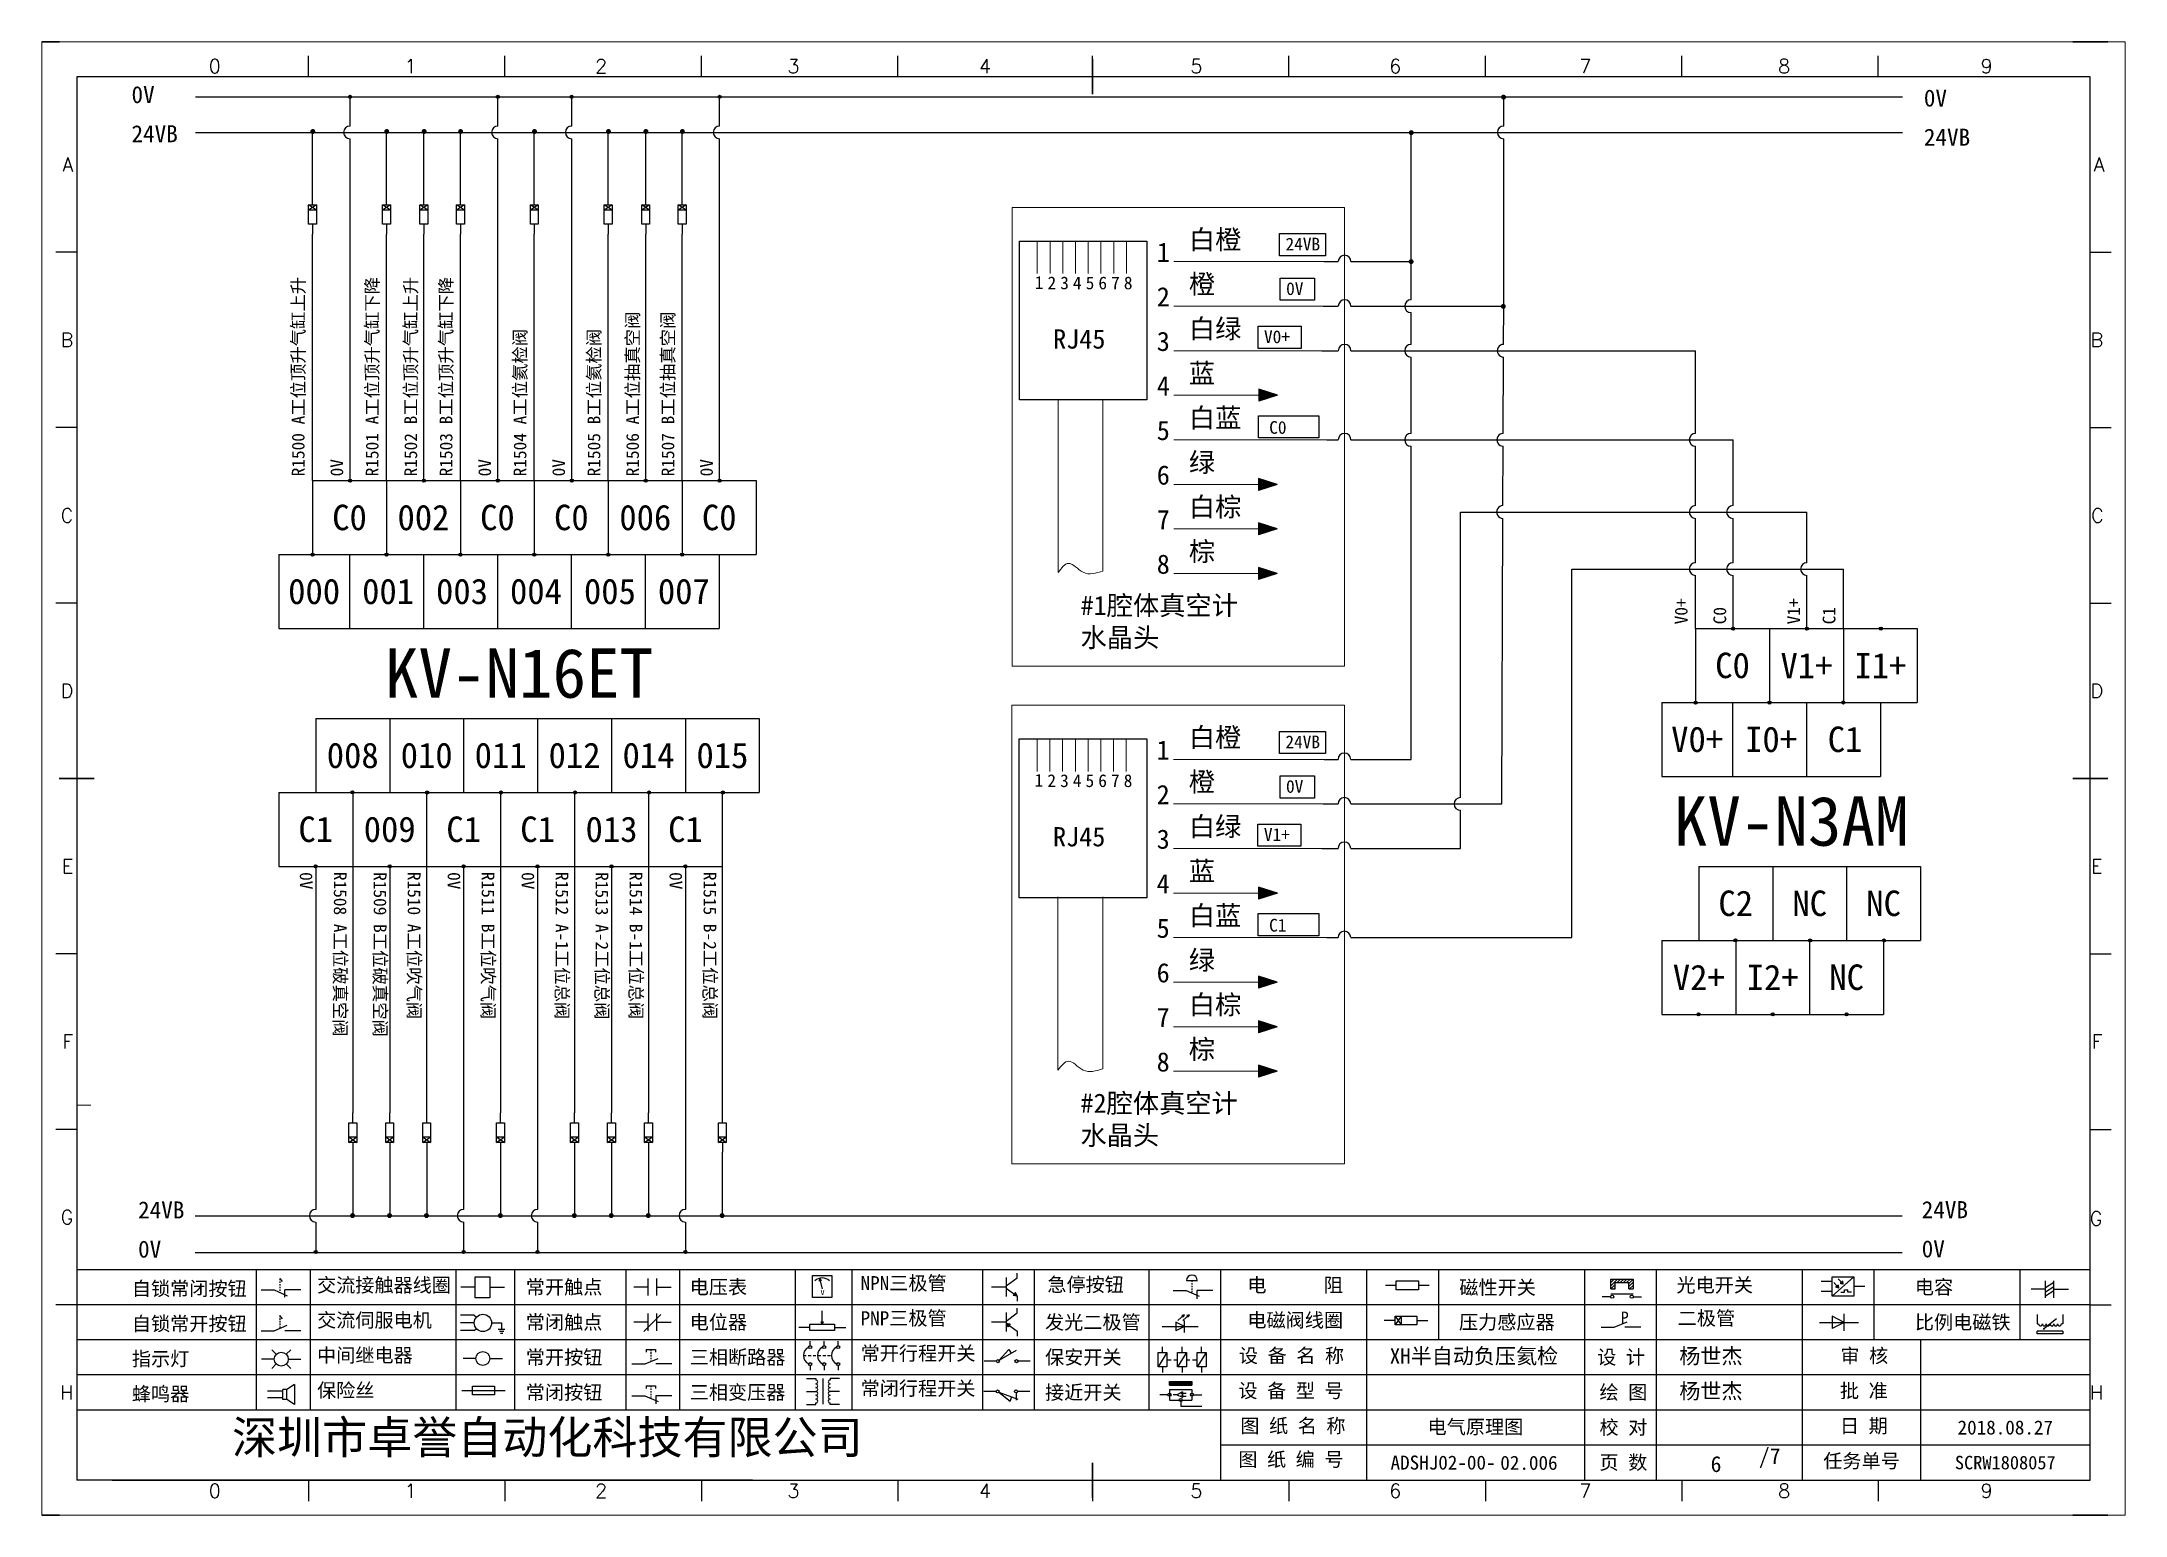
# Model space of a CAD drawing. Header units: millimetres. Extents: x 17694 to 24039, y 10083 to 11109.
# Drawn here: x 23334.5 to 23661.9, y 10083.5 to 10315 of the extents above; entities that cross this region are included whole.
import ezdxf
from ezdxf.enums import TextEntityAlignment as Align

# ---------------------------------------------------------------- set-up
doc = ezdxf.new("R2010")
doc.units = ezdxf.units.MM
doc.layers.add('AE_BOR', color=1, linetype='Continuous')
doc.layers.add('SYMS', color=7, linetype='Continuous')
doc.styles.get("Standard").update_dxf_attribs({"font": ''})
doc.styles.add('WD', font='romans.shx', dxfattribs={"bigfont": 'gbcbig.shx'})
doc.styles.add('样式 0', font='')
doc.styles.add('样式 2', font='')
doc.styles.add('汉字', font='')
doc.styles.get('Standard').set_extended_font_data('SimSun')
doc.styles.get('样式 0').set_extended_font_data('KaiTi_GB2312')
doc.styles.get('样式 2').set_extended_font_data('NSimSun')
doc.styles.get('汉字').set_extended_font_data('新宋体')

msp = doc.modelspace()

# ---------------------------------------------------------------- texts
at = {"attachment_point": 1}
for s, insert, char_height, width, style in [('0V', (23348.618, 10308.024), 2.6754, 5.97017, '样式 0'), ('0V', (23630.283, 10307.487), 2.6754, 5.97017, '样式 0'), ('24VB', (23348.618, 10301.872), 2.6754, 5.97017, '样式 0'), ('24VB', (23630.283, 10301.334), 2.6754, 5.97017, '样式 0'), ('24VB', (23529.971, 10284.196), 2, 11.52479, '样式 2'), ('0V', (23530.068, 10277.196), 2, 11.52479, '样式 2'), ('V0+', (23526.588, 10269.639), 2, 11.52479, '样式 2'), ('C0', (23527.409, 10255.393), 2, 11.52479, '样式 2'), ('24VB', (23529.952, 10205.993), 2, 11.52479, '样式 2'), ('0V', (23530.049, 10198.993), 2, 11.52479, '样式 2'), ('V1+', (23526.569, 10191.436), 2, 11.52479, '样式 2'), ('C1', (23527.39, 10177.189), 2, 11.52479, '样式 2'), ('24VB', (23349.649, 10132.79), 2.6754, 5.97017, '样式 0'), ('24VB', (23629.944, 10132.833), 2.6754, 5.97017, '样式 0'), ('0V', (23349.649, 10126.637), 2.6754, 5.97017, '样式 0'), ('0V', (23629.944, 10126.68), 2.6754, 5.97017, '样式 0')]:
    msp.add_mtext(s, dxfattribs=dict(at, insert=insert, char_height=char_height, width=width, style=style))
at = {"color": 7, "char_height": 3.024, "width": 47.92444, "attachment_point": 1}
for s, insert in [('{\\fSimSun|b0|i0|c134|p2;白橙}', (23514.79, 10285.421)), ('{\\fSimSun|b0|i0|c134|p2;1}', (23509.737, 10283.432)), ('{\\fSimSun|b0|i0|c134|p2;橙}', (23514.79, 10278.421)), ('{\\fSimSun|b0|i0|c134|p2;2}', (23509.737, 10276.432)), ('{\\fSimSun|b0|i0|c134|p2;白绿}', (23514.79, 10271.421)), ('{\\fSimSun|b0|i0|c134|p2;RJ45}', (23493.447, 10269.805)), ('{\\fSimSun|b0|i0|c134|p2;3}', (23509.737, 10269.432)), ('{\\fSimSun|b0|i0|c134|p2;4}', (23509.737, 10262.432)), ('{\\fSimSun|b0|i0|c134|p2;蓝}', (23514.79, 10264.421)), ('{\\fSimSun|b0|i0|c134|p2;白蓝}', (23514.79, 10257.421)), ('{\\fSimSun|b0|i0|c134|p2;5}', (23509.737, 10255.432)), ('{\\fSimSun|b0|i0|c134|p2;绿}', (23514.79, 10250.421)), ('{\\fSimSun|b0|i0|c134|p2;6}', (23509.737, 10248.432)), ('{\\fSimSun|b0|i0|c134|p2;白棕}', (23514.79, 10243.421)), ('{\\fSimSun|b0|i0|c134|p2;7}', (23509.737, 10241.432)), ('{\\fSimSun|b0|i0|c134|p2;棕}', (23514.79, 10236.421)), ('{\\fSimSun|b0|i0|c134|p2;8}', (23509.737, 10234.432)), ('#1腔体真空计\\P水晶头', (23497.762, 10227.941)), ('{\\fSimSun|b0|i0|c134|p2;白橙}', (23514.771, 10207.217)), ('{\\fSimSun|b0|i0|c134|p2;1}', (23509.718, 10205.228)), ('{\\fSimSun|b0|i0|c134|p2;橙}', (23514.771, 10200.217)), ('{\\fSimSun|b0|i0|c134|p2;2}', (23509.718, 10198.228)), ('{\\fSimSun|b0|i0|c134|p2;白绿}', (23514.771, 10193.217)), ('{\\fSimSun|b0|i0|c134|p2;RJ45}', (23493.428, 10191.601)), ('{\\fSimSun|b0|i0|c134|p2;3}', (23509.718, 10191.228)), ('{\\fSimSun|b0|i0|c134|p2;4}', (23509.718, 10184.228)), ('{\\fSimSun|b0|i0|c134|p2;蓝}', (23514.771, 10186.217)), ('{\\fSimSun|b0|i0|c134|p2;5}', (23509.718, 10177.228)), ('{\\fSimSun|b0|i0|c134|p2;白蓝}', (23514.771, 10179.217)), ('{\\fSimSun|b0|i0|c134|p2;绿}', (23514.771, 10172.217)), ('{\\fSimSun|b0|i0|c134|p2;6}', (23509.718, 10170.228)), ('{\\fSimSun|b0|i0|c134|p2;白棕}', (23514.771, 10165.217)), ('{\\fSimSun|b0|i0|c134|p2;7}', (23509.718, 10163.228)), ('{\\fSimSun|b0|i0|c134|p2;棕}', (23514.771, 10158.217)), ('{\\fSimSun|b0|i0|c134|p2;8}', (23509.718, 10156.228)), ('#2腔体真空计\\P水晶头', (23497.743, 10149.737))]:
    msp.add_mtext(s, dxfattribs=dict(at, insert=insert))
at = {"char_height": 2, "width": 100.08937, "attachment_point": 1}
for s, insert, rotation in [('R1500 A工位顶升气缸上升', (23373.81, 10246.706), 90), ('R1501 A工位顶升气缸下降', (23385.43, 10246.706), 90), ('R1502 B工位顶升气缸上升', (23391.499, 10246.706), 90), ('R1503 B工位顶升气缸下降', (23397.05, 10246.706), 90), ('R1506 A工位抽真空阀', (23426.359, 10246.706), 90), ('R1507 B工位抽真空阀', (23431.91, 10246.706), 90), ('R1504 A工位氦检阀', (23408.67, 10246.706), 90), ('R1505 B工位氦检阀', (23420.29, 10246.706), 90), ('0V', (23379.879, 10246.706), 90), ('0V', (23403.119, 10246.706), 90), ('0V', (23414.739, 10246.706), 90), ('0V', (23437.979, 10246.706), 90), ('V0+ ', (23591.145, 10223.461), 90), ('C0', (23597.214, 10223.461), 90), ('V1+', (23608.834, 10223.461), 90), ('C1', (23614.385, 10223.461), 90), ('0V', (23377.074, 10184.531), 270), ('R1508 A工位破真空阀', (23382.423, 10184.573), 270), ('R1509 B工位破真空阀', (23388.694, 10184.531), 270), ('R1510 A工位吹气阀', (23394.043, 10184.573), 270), ('0V', (23400.314, 10184.531), 270), ('R1511 B工位吹气阀', (23405.663, 10184.573), 270), ('0V', (23411.934, 10184.531), 270), ('R1512 A-1工位总阀', (23417.283, 10184.573), 270), ('R1513 A-2工位总阀', (23423.554, 10184.531), 270), ('R1514 B-1工位总阀', (23428.903, 10184.573), 270), ('0V', (23435.174, 10184.531), 270), ('R1515 B-2工位总阀', (23440.523, 10184.573), 270)]:
    msp.add_mtext(s, dxfattribs=dict(at, insert=insert, rotation=rotation))
for s, insert, char_height, width, attachment_point in [('{\\fSimSun|b0|i0|c134|p2;1}', (23490.564, 10278.169), 2, 3.70552, 1), ('{\\fSimSun|b0|i0|c134|p2;2}', (23492.564, 10278.1), 2, 3.70552, 1), ('{\\fSimSun|b0|i0|c134|p2;3}', (23494.564, 10278.1), 2, 3.70552, 1), ('{\\fSimSun|b0|i0|c134|p2;4}', (23496.564, 10278.1), 2, 3.70552, 1), ('{\\fSimSun|b0|i0|c134|p2;5}', (23498.564, 10278.1), 2, 3.70552, 1), ('{\\fSimSun|b0|i0|c134|p2;6}', (23500.564, 10278.1), 2, 3.70552, 1), ('{\\fSimSun|b0|i0|c134|p2;7}', (23502.564, 10278.1), 2, 3.70552, 1), ('{\\fSimSun|b0|i0|c134|p2;8}', (23504.564, 10278.1), 2, 3.70552, 1), ('C0', (23382.883, 10240.22), 4, 11.61733, 5), ('002', (23394.503, 10240.22), 4, 11.61733, 5), ('C0', (23406.123, 10240.22), 4, 11.61733, 5), ('C0', (23417.743, 10240.22), 4, 11.61733, 5), ('006', (23429.363, 10240.22), 4, 11.61733, 5), ('C0', (23440.983, 10240.22), 4, 11.61733, 5), ('000', (23377.323, 10228.609), 4, 11.118, 5), ('001', (23388.943, 10228.609), 4, 11.118, 5), ('003', (23400.563, 10228.609), 4, 11.118, 5), ('004', (23412.183, 10228.609), 4, 11.118, 5), ('005', (23423.803, 10228.609), 4, 11.118, 5), ('007', (23435.423, 10228.609), 4, 11.118, 5), ('C0', (23600.218, 10216.976), 4, 11.61733, 5), ('V1+', (23611.838, 10216.976), 4, 11.61733, 5), ('I1+', (23623.458, 10216.976), 4, 11.61733, 5), ('V0+', (23594.658, 10205.365), 4, 11.118, 5), ('I0+', (23606.278, 10205.365), 4, 11.118, 5), ('C1', (23617.898, 10205.365), 4, 11.118, 5), ('008', (23383.386, 10202.849), 4, 11.616, 5), ('010', (23395.006, 10202.849), 4, 11.616, 5), ('011', (23406.626, 10202.849), 4, 11.616, 5), ('012', (23418.246, 10202.849), 4, 11.616, 5), ('014', (23429.866, 10202.849), 4, 11.616, 5), ('015', (23441.486, 10202.849), 4, 11.616, 5), ('{\\fSimSun|b0|i0|c134|p2;1}', (23490.545, 10199.965), 2, 3.70552, 1), ('{\\fSimSun|b0|i0|c134|p2;2}', (23492.545, 10199.896), 2, 3.70552, 1), ('{\\fSimSun|b0|i0|c134|p2;3}', (23494.545, 10199.896), 2, 3.70552, 1), ('{\\fSimSun|b0|i0|c134|p2;4}', (23496.545, 10199.896), 2, 3.70552, 1), ('{\\fSimSun|b0|i0|c134|p2;5}', (23498.545, 10199.896), 2, 3.70552, 1), ('{\\fSimSun|b0|i0|c134|p2;6}', (23500.545, 10199.896), 2, 3.70552, 1), ('{\\fSimSun|b0|i0|c134|p2;7}', (23502.545, 10199.896), 2, 3.70552, 1), ('{\\fSimSun|b0|i0|c134|p2;8}', (23504.545, 10199.896), 2, 3.70552, 1), ('C1', (23377.576, 10191.233), 4, 11.62, 5), ('C1', (23400.816, 10191.233), 4, 11.62, 5), ('C1', (23412.436, 10191.233), 4, 11.62, 5), ('C1', (23435.676, 10191.233), 4, 11.62, 5), ('009', (23389.196, 10191.233), 4, 11.62, 5), ('013', (23424.056, 10191.233), 4, 11.62, 5), ('C2', (23600.721, 10179.604), 4, 11.616, 5), ('NC', (23612.341, 10179.604), 4, 11.616, 5), ('NC', (23623.961, 10179.604), 4, 11.616, 5), ('V2+', (23594.911, 10167.988), 4, 11.62, 5), ('I2+', (23606.531, 10167.988), 4, 11.62, 5), ('NC', (23618.151, 10167.988), 4, 11.62, 5)]:
    msp.add_mtext(s, dxfattribs=dict(insert=insert, char_height=char_height, width=width, attachment_point=attachment_point))
at = {"color": 0, "lineweight": -2}
for s, insert, char_height, width, attachment_point in [('KV-N16ET', (23409.519, 10215.729), 7.744, 75.50998, 5), ('KV-N3AM', (23609.43, 10192.484), 7.744, 40.66198, 5), ('电气原理图', (23559.811, 10097.257), 2.205, 34.2306, 5), ('02.006', (23563.725, 10092.831), 2.205, 5.72397, 1)]:
    msp.add_mtext(s, dxfattribs=dict(at, insert=insert, char_height=char_height, width=width, attachment_point=attachment_point))
at = {"color": 0, "linetype": 'ByBlock', "lineweight": -2, "insert": (23597.625, 10091.508), "char_height": 2.5, "width": 5.1278, "attachment_point": 5}
msp.add_mtext('6', dxfattribs=at)

# ---------------------------------------------------------------- blocks, each defined once
blk = doc.blocks.new('磁性开关')
at = {"linetype": 'ByBlock'}
h = blk.add_hatch(dxfattribs=at)
h.set_pattern_fill('ANSI31', color=256, scale=0.1, style=0)
h.paths.add_polyline_path([(-1910.88, -776.69), (-1910.88, -775.29), (-1907.69, -775.29), (-1907.69, -776.69), (-1908.31, -776.69), (-1908.31, -775.79), (-1910.25, -775.79), (-1910.25, -776.69)])
for p, q in [((-1910.91, -777.81), (-1912.09, -777.81)), ((-1910.88, -776.69), (-1910.88, -775.29)), ((-1910.88, -775.29), (-1907.69, -775.29)), ((-1910.88, -776.69), (-1910.25, -776.69)), ((-1910.88, -777.39), (-1907.69, -777.39)), ((-1910.25, -776.69), (-1910.25, -775.79)), ((-1910.25, -775.79), (-1908.31, -775.79)), ((-1908.31, -776.69), (-1908.31, -775.79)), ((-1908.31, -776.69), (-1907.69, -776.69)), ((-1907.69, -775.29), (-1907.69, -776.69)), ((-1907.66, -777.81), (-1906.48, -777.81))]:
    blk.add_line(p, q, dxfattribs=at)
for centre in [(-1910.68, -777.81), (-1907.88, -777.81)]:
    blk.add_circle(centre, 0.225, dxfattribs=at)
blk = doc.blocks.new('*U8')
at = {"linetype": 'ByBlock'}
for p, q in [((-1909.23, -780.45), (-1909.23, -780.67)), ((-1909.23, -780.45), (-1908.92, -780.84)), ((-1909.23, -780.84), (-1909.23, -781.05)), ((-1911.92, -782.07), (-1910.06, -782.07)), ((-1910.06, -782.07), (-1908.18, -782.88)), ((-1909.23, -781.23), (-1909.23, -781.44)), ((-1909.23, -781.61), (-1909.23, -781.83)), ((-1909.23, -782), (-1909.23, -782.21)), ((-1909.23, -782.38), (-1909.23, -782.43)), ((-1908.52, -783.07), (-1908.52, -782.07)), ((-1906.25, -782.07), (-1908.52, -782.07))]:
    blk.add_line(p, q, dxfattribs=at)
blk = doc.blocks.new('*U11')
at = {"linetype": 'ByBlock'}
for p, q in [((-1911.92, -792.89), (-1910.06, -792.89)), ((-1910.06, -792.89), (-1908.18, -792.08)), ((-1908.88, -791.17), (-1909.23, -790.71)), ((-1909.23, -790.71), (-1909.23, -790.92)), ((-1909.23, -791.09), (-1909.23, -791.31)), ((-1909.23, -791.48), (-1909.23, -791.69)), ((-1909.23, -791.86), (-1909.23, -792.08)), ((-1909.23, -792.25), (-1909.23, -792.47)), ((-1906.25, -792.89), (-1908.52, -792.89))]:
    blk.add_line(p, q, dxfattribs=at)
blk = doc.blocks.new('蜂鸣器')
at = {"linetype": 'ByBlock'}
for p, q in [((-1907.17, -795.53), (-1908.25, -796.26)), ((-1907.17, -795.53), (-1907.17, -798.41)), ((-1908.8, -796.48), (-1911.01, -796.48)), ((-1908.8, -797.46), (-1911.01, -797.46)), ((-1908.25, -796.26), (-1908.8, -796.26)), ((-1908.8, -797.68), (-1908.8, -796.26)), ((-1908.25, -797.68), (-1908.8, -797.68)), ((-1908.25, -797.68), (-1908.25, -796.26)), ((-1907.17, -798.41), (-1908.25, -797.68))]:
    blk.add_line(p, q, dxfattribs=at)
blk = doc.blocks.new('指示灯')
at = {"linetype": 'ByBlock'}
for p, q in [((-1854.25, -776.92), (-1856.06, -776.92)), ((-1854.62, -775.59), (-1853.97, -776.23)), ((-1854.62, -778.25), (-1853.97, -777.61)), ((-1851.9, -775.59), (-1852.54, -776.23)), ((-1851.9, -778.25), (-1852.54, -777.61)), ((-1852.26, -776.92), (-1850.45, -776.92))]:
    blk.add_line(p, q, dxfattribs=at)
blk.add_circle((-1853.26, -776.92), 0.992, dxfattribs=at)
blk = doc.blocks.new('光电开关')
at = {"linetype": 'ByBlock'}
h = blk.add_hatch(dxfattribs=at)
h.set_pattern_fill('ANSI31', color=256, scale=0.01, style=0)
h.set_pattern_definition([(45, (0.172267, 0), (-0.0224506403, 0.0224506403), [])])
h.paths.add_polyline_path([(-1882.44, -776.34), (-1882.5, -775.91), (-1882.68, -776.07)])
h.paths.add_polyline_path([(-1882.86, -776.23), (-1882.44, -776.34), (-1882.68, -776.07)])
h.paths.add_polyline_path([(-1883.05, -776.88), (-1883.11, -776.45), (-1883.29, -776.61)])
h.paths.add_polyline_path([(-1883.47, -776.77), (-1883.05, -776.88), (-1883.29, -776.61)])
for p, q in [((-1884.01, -775.96), (-1885.56, -775.96)), ((-1884.01, -777.39), (-1885.56, -777.39)), ((-1880.91, -775.3), (-1884.01, -778.05)), ((-1883.75, -776.09), (-1883.05, -776.88)), ((-1883.11, -776.45), (-1883.47, -776.77)), ((-1883.05, -776.88), (-1883.47, -776.77)), ((-1883.14, -775.55), (-1882.44, -776.34)), ((-1883.05, -776.88), (-1883.11, -776.45)), ((-1882.5, -775.91), (-1882.86, -776.23)), ((-1882.44, -776.34), (-1882.86, -776.23)), ((-1882.78, -777.47), (-1882.23, -777.47)), ((-1882.44, -776.34), (-1882.5, -775.91)), ((-1882.23, -777.47), (-1882.23, -777.14)), ((-1882.23, -777.14), (-1881.78, -777.14)), ((-1881.78, -777.47), (-1881.78, -777.14)), ((-1881.23, -777.47), (-1881.78, -777.47)), ((-1879.37, -776.67), (-1880.91, -776.67))]:
    blk.add_line(p, q, dxfattribs=at)
blk.add_lwpolyline([(-1884.01, -775.3), (-1880.91, -775.3), (-1880.91, -778.05), (-1884.01, -778.05)], close=True, dxfattribs=at)
blk = doc.blocks.new('交流接触器线圈')
at = {"linetype": 'ByBlock'}
for p, q in [((-1880.82, -781.77), (-1882.87, -781.77)), ((-1878.72, -781.77), (-1876.67, -781.77))]:
    blk.add_line(p, q, dxfattribs=at)
blk.add_lwpolyline([(-1880.82, -780.28), (-1878.72, -780.28), (-1878.72, -783.26), (-1880.82, -783.26)], close=True, dxfattribs=at)
blk = doc.blocks.new('交流伺服电机')
at = {"linetype": 'ByBlock'}
for p, q in [((-1880.97, -785.75), (-1882.94, -785.75)), ((-1880.97, -786.85), (-1882.94, -786.85)), ((-1880.97, -785.75), (-1880.65, -786.03)), ((-1878.49, -786.85), (-1877.07, -786.85)), ((-1877.07, -786.85), (-1877.07, -787.72)), ((-1880.97, -787.94), (-1882.94, -787.94)), ((-1880.97, -787.94), (-1880.65, -787.67)), ((-1877.54, -787.72), (-1876.59, -787.72)), ((-1877.38, -788.01), (-1876.75, -788.01)), ((-1877.23, -788.29), (-1876.9, -788.29))]:
    blk.add_line(p, q, dxfattribs=at)
blk.add_circle((-1879.73, -786.85), 1.24, dxfattribs=at)
blk = doc.blocks.new('中间继电器')
at = {"linetype": 'ByBlock'}
for p, q in [((-1880.72, -791.92), (-1882.54, -791.92)), ((-1878.74, -791.92), (-1876.92, -791.92))]:
    blk.add_line(p, q, dxfattribs=at)
blk.add_circle((-1879.73, -791.92), 0.992, dxfattribs=at)
blk = doc.blocks.new('保险丝')
at = {"linetype": 'ByBlock'}
blk.add_line((-1882.72, -796.49), (-1876.55, -796.49), dxfattribs=at)
blk.add_lwpolyline([(-1881.2, -795.86), (-1878.06, -795.86), (-1878.06, -797.12), (-1881.2, -797.12)], close=True, dxfattribs=at)
blk = doc.blocks.new('常开按钮')
at = {"linetype": 'ByBlock'}
for p, q in [((-1910.06, -787.73), (-1908.18, -786.93)), ((-1909.9, -785.68), (-1908.56, -785.68)), ((-1909.9, -785.68), (-1909.9, -786.07)), ((-1909.23, -785.68), (-1909.23, -785.89)), ((-1909.23, -786.06), (-1909.23, -786.28)), ((-1909.23, -786.45), (-1909.23, -786.67)), ((-1909.23, -786.84), (-1909.23, -787.05)), ((-1908.56, -785.68), (-1908.56, -786.07)), ((-1911.92, -787.73), (-1910.06, -787.73)), ((-1909.23, -787.22), (-1909.23, -787.38)), ((-1906.25, -787.73), (-1908.52, -787.73))]:
    blk.add_line(p, q, dxfattribs=at)
blk = doc.blocks.new('常开触点')
at = {"linetype": 'ByBlock'}
for p, q in [((-1853.82, -782.99), (-1853.82, -780.56)), ((-1852.6, -782.99), (-1852.6, -780.56)), ((-1853.82, -781.77), (-1855.88, -781.77)), ((-1852.6, -781.77), (-1850.55, -781.77))]:
    blk.add_line(p, q, dxfattribs=at)
blk = doc.blocks.new('常闭触点')
at = {"linetype": 'ByBlock'}
for p, q in [((-1853.82, -786.77), (-1855.88, -786.77)), ((-1852.01, -785.66), (-1854.43, -788.1)), ((-1853.82, -787.99), (-1853.82, -785.56)), ((-1852.6, -787.99), (-1852.6, -785.56)), ((-1852.6, -786.77), (-1850.55, -786.77))]:
    blk.add_line(p, q, dxfattribs=at)
blk = doc.blocks.new('常闭按钮')
at = {"linetype": 'ByBlock'}
for p, q in [((-1856.13, -792.28), (-1854.28, -792.28)), ((-1854.28, -792.28), (-1852.4, -793.09)), ((-1854.11, -790.83), (-1852.77, -790.83)), ((-1854.11, -790.83), (-1854.11, -791.22)), ((-1853.44, -790.83), (-1853.44, -791.04)), ((-1853.44, -791.21), (-1853.44, -791.43)), ((-1853.44, -791.6), (-1853.44, -791.82)), ((-1853.44, -791.99), (-1853.44, -792.2)), ((-1853.44, -792.37), (-1853.44, -792.53)), ((-1852.77, -790.83), (-1852.77, -791.22)), ((-1850.47, -792.28), (-1852.73, -792.28)), ((-1852.73, -792.28), (-1852.73, -793.43))]:
    blk.add_line(p, q, dxfattribs=at)
blk = doc.blocks.new('电磁阀线圈')
at = {"linetype": 'ByBlock'}
for p, q in [((-1854.61, -795.92), (-1853.75, -797.16)), ((-1853.75, -795.92), (-1854.61, -797.16)), ((-1853.75, -795.92), (-1853.75, -797.16)), ((-1854.61, -796.54), (-1856.17, -796.54)), ((-1851.53, -796.54), (-1849.97, -796.54))]:
    blk.add_line(p, q, dxfattribs=at)
blk.add_lwpolyline([(-1854.61, -795.92), (-1851.53, -795.92), (-1851.53, -797.16), (-1854.61, -797.16)], close=True, dxfattribs=at)
blk = doc.blocks.new('电压表')
at = {"linetype": 'ByBlock'}
for p, q in [((-1814.84, -780.75), (-1814.91, -781.13)), ((-1814.6, -781.05), (-1814.91, -781.13)), ((-1814.84, -780.75), (-1814.46, -782.26)), ((-1814.84, -780.75), (-1814.6, -781.05))]:
    blk.add_line(p, q, dxfattribs=at)
blk.add_lwpolyline([(-1815.84, -780.34), (-1813.07, -780.34), (-1813.07, -783.49), (-1815.84, -783.49)], close=True, dxfattribs=at)
blk.add_arc((-1814.46, -782.26), 1.56, 46.8313, 133.1687, dxfattribs=at)
at = {"linetype": 'ByBlock', "insert": (-1814.7, -782.39), "char_height": 0.75, "width": 0.6768, "attachment_point": 1}
blk.add_mtext('V', dxfattribs=at)
blk = doc.blocks.new('电位器')
at = {"linetype": 'ByBlock'}
for p, q in [((-1814.45, -787.3), (-1814.62, -786.96)), ((-1814.62, -786.96), (-1814.27, -786.96)), ((-1814.45, -787.3), (-1814.45, -785.39)), ((-1814.45, -787.3), (-1814.27, -786.96)), ((-1816.21, -787.75), (-1817.79, -787.75)), ((-1812.68, -787.75), (-1811.1, -787.75))]:
    blk.add_line(p, q, dxfattribs=at)
blk.add_lwpolyline([(-1816.21, -787.3), (-1812.68, -787.3), (-1812.68, -788.2), (-1816.21, -788.2)], close=True, dxfattribs=at)
blk = doc.blocks.new('三相断路器')
at = {"linetype": 'ByBlock'}
for p, q in [((-1816.17, -790.33), (-1816.17, -789.7)), ((-1814.17, -790.33), (-1814.17, -789.7)), ((-1812.18, -790.33), (-1812.18, -789.7)), ((-1817.14, -791.74), (-1816.72, -791.74)), ((-1816.45, -791.74), (-1816.03, -791.74)), ((-1815.76, -791.74), (-1815.34, -791.74)), ((-1815.07, -791.74), (-1814.65, -791.74)), ((-1814.38, -791.74), (-1813.96, -791.74)), ((-1813.69, -791.74), (-1813.27, -791.74)), ((-1816.17, -793.19), (-1816.17, -793.83)), ((-1814.17, -793.19), (-1814.17, -793.83)), ((-1812.18, -793.19), (-1812.18, -793.83))]:
    blk.add_line(p, q, dxfattribs=at)
for centre in [(-1816.17, -790.55), (-1816.17, -792.98), (-1814.17, -790.55), (-1814.17, -792.98), (-1812.18, -790.55), (-1812.18, -792.98)]:
    blk.add_circle(centre, 0.219, dxfattribs=at)
for centre in [(-1815.81, -791.74), (-1813.82, -791.74), (-1811.83, -791.74)]:
    blk.add_arc(centre, 1.32, 115.5791, 244.4209, dxfattribs=at)
blk = doc.blocks.new('三相变压器')
at = {"linetype": 'ByBlock'}
for p, q in [((-1816.69, -795.03), (-1815.37, -795.03)), ((-1815.37, -795.03), (-1815.37, -795.24)), ((-1814.34, -798.7), (-1814.34, -795.04)), ((-1812, -795.03), (-1813.32, -795.03)), ((-1813.32, -795.03), (-1813.32, -795.24)), ((-1816.69, -796.87), (-1815.37, -796.87)), ((-1816.69, -798.71), (-1815.37, -798.71)), ((-1815.37, -798.71), (-1815.37, -798.5)), ((-1812, -796.87), (-1813.32, -796.87)), ((-1813.32, -798.71), (-1813.32, -798.5)), ((-1812, -798.71), (-1813.32, -798.71))]:
    blk.add_line(p, q, dxfattribs=at)
for centre, start, end in [((-1815.37, -795.51), 270, 90), ((-1815.37, -796.06), 270, 90), ((-1813.32, -795.51), 90, 270), ((-1813.32, -796.06), 90, 270), ((-1815.37, -796.6), 270, 90), ((-1815.37, -797.14), 270, 90), ((-1815.37, -797.68), 270, 90), ((-1815.37, -798.23), 270, 90), ((-1813.32, -796.6), 90, 270), ((-1813.32, -797.14), 90, 270), ((-1813.32, -797.68), 90, 270), ((-1813.32, -798.23), 90, 270)]:
    blk.add_arc(centre, 0.271, start, end, dxfattribs=at)
blk = doc.blocks.new('压力感应器')
at = {"linetype": 'ByBlock'}
for p, q in [((-1817.44, -777.73), (-1815.59, -777.73)), ((-1815.59, -777.73), (-1813.71, -776.93)), ((-1811.78, -777.73), (-1814.05, -777.73))]:
    blk.add_line(p, q, dxfattribs=at)
at = {"linetype": 'ByBlock', "insert": (-1814.65, -775.48), "char_height": 1.68, "width": 1.2242, "attachment_point": 1}
blk.add_mtext('{\\fNSimSun|b0|i0|c134|p49;P}', dxfattribs=at)
blk = doc.blocks.new('二极管')
at = {"linetype": 'ByBlock'}
for p, q in [((-1787.52, -776.77), (-1781.92, -776.77)), ((-1783.97, -776.77), (-1785.69, -775.9)), ((-1785.69, -775.9), (-1785.69, -777.65)), ((-1783.97, -776.77), (-1785.69, -777.65)), ((-1783.97, -777.99), (-1783.97, -775.56))]:
    blk.add_line(p, q, dxfattribs=at)
blk = doc.blocks.new('NPN三极管')
at = {"linetype": 'ByBlock'}
for p, q in [((-1785.73, -780.61), (-1785.73, -783.32)), ((-1785.73, -781.82), (-1784.15, -780.66)), ((-1784.15, -780.66), (-1784.15, -779.98)), ((-1785.73, -781.97), (-1787.81, -781.97)), ((-1785.73, -782.11), (-1784.15, -783.27)), ((-1784.41, -782.73), (-1784.74, -783.18)), ((-1784.15, -783.27), (-1784.74, -783.18)), ((-1784.15, -783.27), (-1784.41, -782.73)), ((-1784.15, -783.27), (-1784.15, -783.96))]:
    blk.add_line(p, q, dxfattribs=at)
blk = doc.blocks.new('PNP三极管')
at = {"linetype": 'ByBlock'}
for p, q in [((-1784.9, -786.74), (-1786.98, -786.74)), ((-1784.9, -785.38), (-1784.9, -788.09)), ((-1784.9, -786.59), (-1783.32, -785.43)), ((-1784.9, -786.88), (-1783.32, -788.04)), ((-1784.9, -786.88), (-1784.31, -786.97)), ((-1784.9, -786.88), (-1784.64, -787.42)), ((-1784.31, -786.97), (-1784.64, -787.42)), ((-1783.32, -785.43), (-1783.32, -784.75)), ((-1783.32, -788.04), (-1783.32, -788.73))]:
    blk.add_line(p, q, dxfattribs=at)
blk = doc.blocks.new('常开行程开关')
at = {"linetype": 'ByBlock'}
for p, q in [((-1786.29, -792.3), (-1788.01, -792.3)), ((-1785.89, -792.17), (-1784.52, -790.62)), ((-1785.89, -792.17), (-1783.43, -790.72)), ((-1784.52, -790.62), (-1784.19, -791.17)), ((-1781.48, -792.3), (-1783.21, -792.3))]:
    blk.add_line(p, q, dxfattribs=at)
for centre in [(-1786.07, -792.3), (-1783.42, -792.3)]:
    blk.add_circle(centre, 0.219, dxfattribs=at)
blk = doc.blocks.new('常闭行程开关')
at = {"linetype": 'ByBlock'}
for p, q in [((-1786.34, -796.62), (-1788.07, -796.62)), ((-1785.93, -796.72), (-1783.25, -797.7)), ((-1785.93, -796.72), (-1784.3, -798)), ((-1784.3, -798), (-1784.08, -797.4)), ((-1783.48, -796.84), (-1783.48, -797.85)), ((-1781.54, -796.62), (-1783.26, -796.62))]:
    blk.add_line(p, q, dxfattribs=at)
for centre in [(-1786.12, -796.62), (-1783.48, -796.62)]:
    blk.add_circle(centre, 0.219, dxfattribs=at)
blk = doc.blocks.new('电容')
at = {"linetype": 'ByBlock'}
for p, q in [((-1756.08, -782.99), (-1756.08, -780.56)), ((-1754.86, -780.79), (-1756.08, -781.55)), ((-1754.86, -782.99), (-1754.86, -780.56)), ((-1756.08, -781.77), (-1758.13, -781.77)), ((-1754.86, -781.44), (-1756.08, -782.2)), ((-1754.86, -781.99), (-1756.08, -782.75)), ((-1754.86, -781.77), (-1752.81, -781.77))]:
    blk.add_line(p, q, dxfattribs=at)
blk = doc.blocks.new('发光二极管')
at = {"linetype": 'ByBlock'}
for p, q in [((-1758.01, -786.77), (-1752.89, -786.77)), ((-1754.84, -786.77), (-1756.04, -786.16)), ((-1756.04, -786.16), (-1756.04, -787.39)), ((-1754.84, -786.77), (-1756.04, -787.39)), ((-1755.78, -785.92), (-1754.89, -785.14)), ((-1754.89, -785.14), (-1755.2, -785.22)), ((-1755.2, -785.22), (-1755.01, -785.43)), ((-1755.08, -785.92), (-1754.18, -785.14)), ((-1754.89, -785.14), (-1755.01, -785.43)), ((-1754.84, -787.63), (-1754.84, -785.92)), ((-1754.18, -785.14), (-1754.49, -785.22)), ((-1754.49, -785.22), (-1754.31, -785.43)), ((-1754.18, -785.14), (-1754.31, -785.43))]:
    blk.add_line(p, q, dxfattribs=at)
blk = doc.blocks.new('比例电磁阀')
at = {"linetype": 'ByBlock'}
for p, q in [((-1757.26, -775.38), (-1757.26, -776.71)), ((-1757.26, -776.71), (-1757.05, -776.71)), ((-1753.6, -777.73), (-1757.25, -777.73)), ((-1757.25, -778.13), (-1757.25, -777.73)), ((-1753.6, -778.13), (-1757.25, -778.13)), ((-1754.5, -775.98), (-1756.35, -777.44)), ((-1756.35, -777.44), (-1756.25, -777.25)), ((-1756.35, -777.44), (-1756.15, -777.38)), ((-1756.15, -777.38), (-1756.25, -777.25)), ((-1753.58, -776.71), (-1753.8, -776.71)), ((-1753.6, -777.73), (-1753.6, -778.13)), ((-1753.58, -775.38), (-1753.58, -776.71))]:
    blk.add_line(p, q, dxfattribs=at)
for centre in [(-1756.78, -776.71), (-1756.24, -776.71), (-1755.7, -776.71), (-1755.15, -776.71), (-1754.61, -776.71), (-1754.07, -776.71)]:
    blk.add_arc(centre, 0.271, 180, 0, dxfattribs=at)
blk = doc.blocks.new('保安开关')
at = {"linetype": 'ByBlock'}
for p, q in [((-1757.96, -790.79), (-1757.96, -789.97)), ((-1755.17, -790.79), (-1755.17, -789.97)), ((-1752.39, -790.79), (-1752.39, -789.97)), ((-1757.33, -790.79), (-1758.6, -792.81)), ((-1757.96, -792.81), (-1757.96, -793.62)), ((-1757.33, -791.8), (-1756.72, -791.8)), ((-1756.35, -791.8), (-1755.89, -791.8)), ((-1754.54, -790.79), (-1755.81, -792.81)), ((-1755.17, -792.81), (-1755.17, -793.62)), ((-1754.52, -791.8), (-1754.06, -791.8)), ((-1753.69, -791.8), (-1753.08, -791.8)), ((-1751.75, -790.79), (-1753.02, -792.81)), ((-1752.39, -792.81), (-1752.39, -793.62))]:
    blk.add_line(p, q, dxfattribs=at)
for points in [[(-1758.6, -790.79), (-1757.33, -790.79), (-1757.33, -792.81), (-1758.6, -792.81)], [(-1755.81, -790.79), (-1754.54, -790.79), (-1754.54, -792.81), (-1755.81, -792.81)], [(-1753.02, -790.79), (-1751.75, -790.79), (-1751.75, -792.81), (-1753.02, -792.81)]]:
    blk.add_lwpolyline(points, close=True, dxfattribs=at)
blk = doc.blocks.new('接近开关')
at = {"linetype": 'ByBlock'}
h = blk.add_hatch(dxfattribs=at)
h.set_pattern_fill('ANSI31', color=256, scale=0.01, style=0)
h.set_pattern_definition([(45, (-89.131516, -30.795668), (-0.0224506403, 0.0224506403), [])])
h.paths.add_polyline_path([(-1516.96, -1123.35), (-1516.96, -1122.85), (-1513.76, -1122.85), (-1513.76, -1123.35)])
for p, q in [((-1517.18, -1124.71), (-1518.36, -1124.71)), ((-1516.96, -1123.35), (-1516.96, -1122.85)), ((-1516.96, -1122.85), (-1513.76, -1122.85)), ((-1516.96, -1123.35), (-1513.76, -1123.35)), ((-1516.96, -1123.95), (-1513.76, -1123.95)), ((-1516.96, -1123.95), (-1516.96, -1125.47)), ((-1516.96, -1125.47), (-1513.76, -1125.47)), ((-1515.91, -1124.71), (-1516.45, -1124.71)), ((-1515.11, -1124.31), (-1515.91, -1124.71)), ((-1515.11, -1125.11), (-1515.91, -1124.71)), ((-1515.33, -1124.53), (-1515.17, -1124.53)), ((-1515.33, -1124.88), (-1515.17, -1124.88)), ((-1515.25, -1124.45), (-1515.25, -1124.61)), ((-1515.11, -1124.31), (-1515.11, -1125.11)), ((-1515.11, -1124.48), (-1514.58, -1124.48)), ((-1515.11, -1124.94), (-1514.58, -1124.94)), ((-1513.76, -1122.85), (-1513.76, -1123.35)), ((-1513.76, -1123.95), (-1513.76, -1125.47)), ((-1513.54, -1124.71), (-1512.36, -1124.71)), ((-1515.36, -1125.69), (-1515.36, -1126.36)), ((-1515.36, -1126.36), (-1512.36, -1126.36))]:
    blk.add_line(p, q, dxfattribs=at)
for centre in [(-1516.96, -1124.71), (-1515.36, -1125.47), (-1513.76, -1124.71)]:
    blk.add_circle(centre, 0.225, dxfattribs=at)
blk = doc.blocks.new('电阻')
at = {"linetype": 'ByBlock'}
for p, q in [((-3.09, 0), (-1.57, 0)), ((1.57, 0), (3.09, 0))]:
    blk.add_line(p, q, dxfattribs=at)
blk.add_lwpolyline([(-1.57, 0.63), (1.57, 0.63), (1.57, -0.63), (-1.57, -0.63)], close=True, dxfattribs=at)
blk = doc.blocks.new('急停按钮')
at = {"linetype": 'ByBlock'}
for p, q in [((-1.86, 0), (0, 0)), ((0, 0), (1.88, -0.81)), ((0.06, 1.45), (1.61, 1.45)), ((0.83, 1.45), (0.83, 1.24)), ((0.83, 1.07), (0.83, 0.85)), ((0.83, 0.68), (0.83, 0.47)), ((0.83, 0.29), (0.83, 0.08)), ((3.81, 0), (1.54, 0)), ((1.54, 0), (1.54, -1.15)), ((0.83, -0.09), (0.83, -0.24))]:
    blk.add_line(p, q, dxfattribs=at)
blk.add_arc((0.83, 1.45), 0.774, 0, 180)
blk = doc.blocks.new('电控横A4')
for p, q in [((292, -5), (5, -5)), ((5, -5), (5, -205)), ((292, -205), (292, -5)), ((10.03, -205), (289.53, -205)), ((130.8, -205), (190.75, -205)), ((190.75, -205), (259.54, -205))]:
    blk.add_line(p, q)
at = {"lineweight": 9, "ltscale": 0.1}
for p, q in [((5, -151.57), (7, -151.57)), ((101.34, -205), (130.8, -205)), ((129.44, -205), (129.44, -205)), ((129.44, -205), (129.44, -205)), ((129.44, -205), (129.44, -205)), ((129.44, -205), (129.44, -205))]:
    blk.add_line(p, q, dxfattribs=at)
at = {"linetype": 'ByBlock'}
for p, q in [((292, -175), (5, -175)), ((292, -180), (5, -180)), ((292, -185), (5, -185)), ((292, -190), (5, -190)), ((292, -195), (5, -195)), ((292, -200), (168.03, -200))]:
    blk.add_line(p, q, dxfattribs=at)
at = {"color": 0, "lineweight": -2}
for p, q in [((30.58, -175), (30.58, -195)), ((38.26, -175), (38.26, -195)), ((59.05, -175), (59.05, -195)), ((67.4, -175), (67.4, -195)), ((83.26, -175), (83.26, -195)), ((90.91, -175), (90.91, -195)), ((107.4, -175), (107.4, -195)), ((115.5, -175), (115.5, -195)), ((134.12, -175), (134.12, -195)), ((141.48, -175), (141.48, -195)), ((157.79, -175), (157.79, -195)), ((168.03, -175), (168.03, -204.92)), ((188.84, -175), (188.84, -185)), ((199.08, -175), (199.08, -185)), ((219.89, -175), (219.89, -185)), ((230.12, -175), (230.12, -185)), ((250.93, -175), (250.93, -185)), ((261.17, -175), (261.17, -185)), ((281.98, -175), (281.98, -185)), ((188.84, -185), (188.84, -204.92)), ((219.89, -185), (219.89, -205)), ((230.12, -185), (230.12, -205)), ((250.93, -185), (250.93, -205)), ((267.79, -185), (267.79, -205))]:
    blk.add_line(p, q, dxfattribs=at)
at = {"color": 0, "ltscale": 2}
for p, q in [((292, -205), (292, -183.55)), ((101.34, -205), (5, -205)), ((259.54, -205), (289.53, -205)), ((259.54, -205), (292, -205))]:
    blk.add_line(p, q, dxfattribs=at)
at = {"layer": 'AE_BOR', "lineweight": 30}
for p, q in [((2.53, 0), (0, 0)), ((294.53, 0), (289.53, 0)), ((0, -210), (2.53, -210)), ((294.53, -210), (289.53, -210))]:
    blk.add_line(p, q, dxfattribs=at)
at = {"layer": 'AE_BOR', "color": 1, "lineweight": 15}
for p, q in [((0, 0), (297, 0)), ((0, -210), (0, 0)), ((297, 0), (297, -210)), ((297, -210), (0, -210))]:
    blk.add_line(p, q, dxfattribs=at)
at = {"layer": 'AE_BOR'}
for p, q in [((38.03, -5), (38.03, -2)), ((66.03, -5), (66.03, -2)), ((94.03, -5), (94.03, -2)), ((122.03, -5), (122.03, -2)), ((149.78, -5), (149.78, -2)), ((177.78, -5), (177.78, -2)), ((205.78, -5), (205.78, -2)), ((233.78, -5), (233.78, -2)), ((261.78, -5), (261.78, -2)), ((5, -30), (2, -30)), ((292, -30), (295, -30)), ((5, -55), (2, -55)), ((292, -55), (295, -55)), ((5, -80), (2, -80)), ((292, -80), (295, -80)), ((5, -130), (2, -130)), ((292, -130), (295, -130)), ((5, -155), (2, -155)), ((292, -155), (295, -155)), ((5, -180), (2, -180)), ((292, -180), (295, -180)), ((38.03, -205), (38.03, -208)), ((66.03, -205), (66.03, -208)), ((94.03, -205), (94.03, -208)), ((122.03, -205), (122.03, -208)), ((149.78, -205), (149.78, -208)), ((177.78, -205), (177.78, -208)), ((205.78, -205), (205.78, -208)), ((233.78, -205), (233.78, -208)), ((261.78, -205), (261.78, -208))]:
    blk.add_line(p, q, dxfattribs=at)
at = {"layer": 'AE_BOR', "color": 2, "lineweight": 30}
for p, q in [((149.78, -7.5), (149.78, -2.5)), ((2.5, -105), (7.5, -105)), ((289.5, -105), (294.5, -105)), ((149.78, -202.5), (149.78, -207.5)), ((149.78, -205), (149.78, -207.5))]:
    blk.add_line(p, q, dxfattribs=at)
at = {"linetype": 'ByBlock'}
for name, p in [('*U8', (1943.19, 604.18)), ('交流接触器线圈', (1942.62, 604.27)), ('常开触点', (1940.27, 604.3)), ('电压表', (1925.71, 604.52)), ('NPN三极管', (1923.2, 604.5)), ('磁性开关', (2134.53, 598.96)), ('光电开关', (2139.22, 599.27)), ('电容', (2041.69, 603.98)), ('电位器', (1925.71, 604.52)), ('PNP三极管', (1922.37, 604.27)), ('压力感应器', (2039.72, 594.52)), ('*U11', (1943.19, 609.18)), ('交流伺服电机', (1942.62, 604.27)), ('常闭触点', (1940.27, 604.3)), ('发光二极管', (1917.72, 603.69)), ('电磁阀线圈', (2047.53, 614.3)), ('二极管', (2040.91, 594.27)), ('比例电磁阀', (2041.69, 593.98)), ('指示灯', (1887.41, 589.18)), ('中间继电器', (1942.62, 604.27)), ('常开按钮', (1996.06, 599.3)), ('三相断路器', (1925.71, 604.52)), ('常开行程开关', (1922.37, 604.27)), ('保安开关', (1917.72, 603.98)), ('蜂鸣器', (1943.19, 604.18)), ('保险丝', (1942.62, 604.27)), ('常闭按钮', (1940.27, 599.3)), ('三相变压器', (1925.71, 604.52)), ('常闭行程开关', (1922.37, 604.27)), ('接近开关', (1677.72, 931.9))]:
    blk.add_blockref(name, p, dxfattribs=at)
for name, p in [('急停按钮', (163.12, -177.98)), ('电阻', (194.66, -177.22))]:
    blk.add_blockref(name, p)
at = {"char_height": 2, "attachment_point": 1, "style": '汉字'}
for s, insert in [('{\\fKaiTi_GB2312|b0|i0|c134|p49;自锁常闭按钮}', (12.86, -176.69)), ('{\\fKaiTi_GB2312|b0|i0|c134|p49;交流接触器线圈}', (39.25, -176.19)), ('{\\fKaiTi_GB2312|b0|i0|c134|p49;常开触点}', (69.01, -176.48)), ('{\\fKaiTi_GB2312|b0|i0|c134|p49;电压表}', (92.37, -176.47)), ('{\\fKaiTi_GB2312|b0|i0|c134|p49;NPN三极管}', (116.73, -175.91)), ('{\\fKaiTi_GB2312|b0|i0|c134|p49;急停按钮}', (143.35, -176.12)), ('{\\fKaiTi_GB2312|b0|i0|c134|p49;电      阻}', (171.86, -176.19)), ('{\\fKaiTi_GB2312|b0|i0|c134|p49;磁性开关}', (202.07, -176.53)), ('{\\fKaiTi_GB2312|b0|i0|c134|p49;光电开关}', (233.02, -176.19)), ('{\\fKaiTi_GB2312|b0|i0|c134|p49;电容}', (267, -176.48)), ('{\\fKaiTi_GB2312|b0|i0|c134|p49;交流伺服电机}', (39.25, -181.19)), ('{\\fKaiTi_GB2312|b0|i0|c134|p49;电位器}', (92.37, -181.47)), ('{\\fKaiTi_GB2312|b0|i0|c134|p49;PNP三极管}', (116.73, -180.91)), ('{\\fKaiTi_GB2312|b0|i0|c134|p49;电磁阀线圈}', (171.86, -181.19)), ('{\\fKaiTi_GB2312|b0|i0|c134|p49;压力感应器}', (202.02, -181.47)), ('{\\fKaiTi_GB2312|b0|i0|c134|p49;二极管}', (233.2, -180.91)), ('{\\fKaiTi_GB2312|b0|i0|c134|p49;自锁常开按钮}', (12.86, -181.69)), ('{\\fKaiTi_GB2312|b0|i0|c134|p49;常闭触点}', (69.01, -181.48)), ('{\\fKaiTi_GB2312|b0|i0|c134|p49;发光二极管}', (143.02, -181.48)), ('{\\fKaiTi_GB2312|b0|i0|c134|p49;比例电磁铁}', (267, -181.48)), ('{\\fKaiTi_GB2312|b0|i0|c134|p49;指示灯}', (12.86, -186.69)), ('{\\fKaiTi_GB2312|b0|i0|c134|p49;中间继电器}', (39.25, -186.19)), ('{\\fKaiTi_GB2312|b0|i0|c134|p49;常开按钮}', (69.01, -186.48)), ('{\\fKaiTi_GB2312|b0|i0|c134|p49;三相断路器}', (92.37, -186.47)), ('{\\fKaiTi_GB2312|b0|i0|c134|p49;常开行程开关}', (116.73, -185.91)), ('{\\fKaiTi_GB2312|b0|i0|c134|p49;保安开关}', (143.02, -186.48)), ('{\\fKaiTi_GB2312|b0|i0|c134|p0;设 备 名 称}', (170.65, -186.24)), ('{\\fKaiTi_GB2312|b0|i0|c134|p0;设 计}', (221.72, -186.46)), ('{\\fKaiTi_GB2312|b0|i0|c134|p0;审 核}', (256.39, -186.25)), ('{\\fKaiTi_GB2312|b0|i0|c134|p49;蜂鸣器}', (12.86, -191.69)), ('{\\fKaiTi_GB2312|b0|i0|c134|p49;保险丝}', (39.25, -191.19)), ('{\\fKaiTi_GB2312|b0|i0|c134|p49;常闭按钮}', (69.01, -191.48)), ('{\\fKaiTi_GB2312|b0|i0|c134|p49;三相变压器}', (92.37, -191.47)), ('{\\fKaiTi_GB2312|b0|i0|c134|p49;常闭行程开关}', (116.73, -190.91)), ('{\\fKaiTi_GB2312|b0|i0|c134|p49;接近开关}', (143.02, -191.48)), ('{\\fKaiTi_GB2312|b0|i0|c134|p0;设 备 型 号}', (170.58, -191.24)), ('{\\fKaiTi_GB2312|b0|i0|c134|p0;绘 图}', (222.05, -191.46)), ('{\\fKaiTi_GB2312|b0|i0|c134|p0;批 准}', (256.32, -191.25)), ('{\\fKaiTi_GB2312|b0|i0|c134|p0;图 纸 名 称}', (170.86, -196.24)), ('{\\fKaiTi_GB2312|b0|i0|c134|p0;日 期}', (256.32, -196.25)), ('{\\fKaiTi_GB2312|b0|i0|c134|p0;校 对}', (222.05, -196.46)), ('{\\fKaiTi_GB2312|b0|i0|c134|p0;图 纸 编 号}', (170.57, -201.03)), ('{\\fKaiTi_GB2312|b0|i0|c134|p0;页 数}', (222.05, -201.46)), ('{\\fKaiTi_GB2312|b0|i0|c134|p0;任务单号}', (253.94, -201.25))]:
    blk.add_mtext(s, dxfattribs=dict(at, insert=insert))
for s, insert, char_height, width, attachment_point in [('{\\fKaiTi_GB2312|b0|i0|c134|p49;XH半自动负压氦检}', (192.15, -186.2), 2.2, 26.5767, 1), ('{\\fKaiTi_GB2312|b0|i0|c134|p49;杨世杰}', (233.43, -186.2), 2.2, 15.3175, 1), ('{\\fKaiTi_GB2312|b0|i0|c134|p49;杨世杰}', (233.43, -191.2), 2.2, 15.3175, 1), ('{\\fKaiTi_GB2312|b0|i0|c134|p49;2018.08.27}', (279.89, -197.5), 2, 24.2172, 5), ('{\\fKaiTi_GB2312|b0|i0|c134|p49;SCRW1808057}', (279.89, -202.5), 1.92, 24.2172, 5)]:
    blk.add_mtext(s, dxfattribs=dict(insert=insert, char_height=char_height, width=width, attachment_point=attachment_point))
at = {"color": 0, "lineweight": -2}
for s, insert, char_height, width, attachment_point in [('深圳市卓誉自动化科技有限公司', (27.14, -196.53), 4.7064, 96.1138, 1), ('{\\C256;ADSHJ02-00-}', (199.75, -202.5), 2, 31.0482, 5)]:
    blk.add_mtext(s, dxfattribs=dict(at, insert=insert, char_height=char_height, width=width, attachment_point=attachment_point))
at = {"color": 0, "linetype": 'ByBlock', "lineweight": -2, "insert": (242.64, -201.84), "char_height": 4.2689, "width": 20.8102, "attachment_point": 5}
blk.add_mtext('  {\\H0.53119x; /7}', dxfattribs=at)
at = {"layer": 'AE_BOR', "style": 'WD'}
for s, p in [('0', (24.67, -4.5)), ('1', (52.6, -4.5)), ('2', (79.75, -4.5)), ('3', (107.15, -4.5)), ('4', (134.45, -4.5)), ('5', (164.59, -4.5)), ('6', (192.94, -4.5)), ('7', (220.04, -4.5)), ('8', (248.37, -4.5)), ('9', (277.23, -4.5)), ('0', (24.67, -207.5)), ('1', (52.6, -207.5)), ('2', (79.75, -207.5)), ('3', (107.15, -207.5)), ('4', (134.45, -207.5)), ('5', (164.59, -207.5)), ('6', (192.94, -207.5)), ('7', (220.04, -207.5)), ('8', (248.37, -207.5)), ('9', (277.23, -207.5))]:
    blk.add_text(s, height=2, dxfattribs=at).set_placement(p, align=Align.CENTER)
for s, p in [('A', (4.5, -17.5)), ('A', (294.03, -17.5)), ('B', (4.5, -42.5)), ('B', (293.84, -42.5)), ('C', (4.5, -67.5)), ('C', (293.93, -67.5)), ('D', (4.5, -92.5)), ('D', (293.84, -92.5)), ('E', (4.5, -117.5)), ('E', (293.74, -117.5)), ('F', (4.5, -142.5)), ('F', (293.74, -142.5)), ('F', (293.74, -142.5)), ('G', (4.5, -167.5)), ('G', (293.74, -167.72)), ('H', (4.5, -192.5)), ('H', (293.84, -192.5))]:
    blk.add_text(s, height=2, dxfattribs=at).set_placement(p, align=Align.MIDDLE_RIGHT)
blk = doc.blocks.new('WDDOT')
blk.add_hatch(color=256).paths.add_polyline_path([(0.5, 0, 1), (-0.5, 0, 1)])
blk.add_circle((0, 0), 0.5)

# ---------------------------------------------------------------- hatches: boundary and pattern name
for points in [[(23383.195, 10306.336, 1), (23382.708, 10306.336, 1)], [(23406.427, 10306.336, 1), (23405.94, 10306.336, 1)], [(23418.043, 10306.336, 1), (23417.556, 10306.336, 1)], [(23441.275, 10306.336, 1), (23440.788, 10306.336, 1)], [(23525.766, 10260.391), (23528.714, 10259.447), (23525.766, 10258.502)], [(23383.204, 10246.033, 1), (23382.716, 10246.033, 1)], [(23394.82, 10246.033, 1), (23394.332, 10246.033, 1)], [(23406.436, 10246.033, 1), (23405.948, 10246.033, 1)], [(23418.052, 10246.033, 1), (23417.564, 10246.033, 1)], [(23429.668, 10246.033, 1), (23429.18, 10246.033, 1)], [(23441.284, 10246.033, 1), (23440.796, 10246.033, 1)], [(23525.72, 10244.502), (23525.72, 10246.391), (23528.668, 10245.447)], [(23525.72, 10239.391), (23528.668, 10238.447), (23525.72, 10237.502)], [(23377.319, 10234.408, 1), (23376.832, 10234.408, 1)], [(23388.935, 10234.408, 1), (23388.448, 10234.408, 1)], [(23400.55, 10234.417, 1), (23400.063, 10234.417, 1)], [(23412.166, 10234.417, 1), (23411.679, 10234.417, 1)], [(23423.782, 10234.417, 1), (23423.295, 10234.417, 1)], [(23435.398, 10234.417, 1), (23434.911, 10234.417, 1)], [(23525.72, 10232.391), (23528.668, 10231.447), (23525.72, 10230.502)], [(23600.539, 10222.789, 1), (23600.051, 10222.789, 1)], [(23612.155, 10222.789, 1), (23611.667, 10222.789, 1)], [(23623.771, 10222.789, 1), (23623.283, 10222.789, 1)], [(23594.654, 10211.163, 1), (23594.167, 10211.163, 1)], [(23606.27, 10211.163, 1), (23605.783, 10211.163, 1)], [(23617.885, 10211.173, 1), (23617.398, 10211.173, 1)], [(23383.581, 10197.063, 1), (23383.093, 10197.063, 1)], [(23395.324, 10197.041, 1), (23394.836, 10197.041, 1)], [(23406.94, 10197.041, 1), (23406.452, 10197.041, 1)], [(23418.556, 10197.041, 1), (23418.068, 10197.041, 1)], [(23430.172, 10197.041, 1), (23429.684, 10197.041, 1)], [(23441.788, 10197.041, 1), (23441.3, 10197.041, 1)], [(23377.802, 10185.425, 1), (23377.315, 10185.425, 1)], [(23389.438, 10185.425, 1), (23388.951, 10185.425, 1)], [(23401.054, 10185.425, 1), (23400.567, 10185.425, 1)], [(23412.67, 10185.425, 1), (23412.183, 10185.425, 1)], [(23424.286, 10185.425, 1), (23423.799, 10185.425, 1)], [(23435.902, 10185.425, 1), (23435.415, 10185.425, 1)], [(23525.746, 10182.188), (23528.694, 10181.243), (23525.746, 10180.298)], [(23600.916, 10173.818, 1), (23600.428, 10173.818, 1)], [(23612.659, 10173.796, 1), (23612.171, 10173.796, 1)], [(23624.275, 10173.796, 1), (23623.787, 10173.796, 1)], [(23525.701, 10166.298), (23525.701, 10168.188), (23528.648, 10167.243)], [(23525.701, 10161.188), (23528.648, 10160.243), (23525.701, 10159.298)], [(23595.137, 10162.18, 1), (23594.65, 10162.18, 1)], [(23606.773, 10162.18, 1), (23606.286, 10162.18, 1)], [(23618.389, 10162.18, 1), (23617.902, 10162.18, 1)], [(23525.701, 10154.188), (23528.648, 10153.243), (23525.701, 10152.298)], [(23377.812, 10124.844, 1), (23377.325, 10124.844, 1)], [(23401.048, 10124.844, 1), (23400.561, 10124.844, 1)], [(23412.664, 10124.844, 1), (23412.177, 10124.844, 1)], [(23435.896, 10124.844, 1), (23435.409, 10124.844, 1)]]:
    msp.add_hatch(color=256).paths.add_polyline_path(points)
h = msp.add_hatch(color=256)
edge = h.paths.add_edge_path()
edge.add_arc((23564.236, 10306.287), 0.393, 0, 360)
h = msp.add_hatch(color=256)
edge = h.paths.add_edge_path()
edge.add_arc((23377.105, 10300.89), 0.393, 0, 360)
h = msp.add_hatch(color=256)
edge = h.paths.add_edge_path()
edge.add_arc((23388.721, 10300.89), 0.393, 0, 360)
h = msp.add_hatch(color=256)
edge = h.paths.add_edge_path()
edge.add_arc((23394.607, 10300.89), 0.393, 0, 360)
h = msp.add_hatch(color=256)
edge = h.paths.add_edge_path()
edge.add_arc((23400.337, 10300.89), 0.393, 0, 360)
h = msp.add_hatch(color=256)
edge = h.paths.add_edge_path()
edge.add_arc((23411.953, 10300.89), 0.393, 0, 360)
h = msp.add_hatch(color=256)
edge = h.paths.add_edge_path()
edge.add_arc((23423.569, 10300.89), 0.393, 0, 360)
h = msp.add_hatch(color=256)
edge = h.paths.add_edge_path()
edge.add_arc((23429.455, 10300.89), 0.393, 0, 360)
h = msp.add_hatch(color=256)
edge = h.paths.add_edge_path()
edge.add_arc((23435.185, 10300.89), 0.393, 0, 360)
h = msp.add_hatch(color=256)
edge = h.paths.add_edge_path()
edge.add_arc((23549.724, 10300.711), 0.393, 0, 360)
h = msp.add_hatch(color=256)
edge = h.paths.add_edge_path()
edge.add_arc((23549.714, 10280.442), 0.393, 0, 360)
h = msp.add_hatch(color=256)
edge = h.paths.add_edge_path()
edge.add_arc((23564.201, 10273.417), 0.393, 0, 360)
h = msp.add_hatch(color=256)
edge = h.paths.add_edge_path()
edge.add_arc((23383.356, 10130.568), 0.393, 0, 360)
h = msp.add_hatch(color=256)
edge = h.paths.add_edge_path()
edge.add_arc((23389.164, 10130.568), 0.393, 0, 360)
h = msp.add_hatch(color=256)
edge = h.paths.add_edge_path()
edge.add_arc((23394.976, 10130.568), 0.393, 0, 360)
h = msp.add_hatch(color=256)
edge = h.paths.add_edge_path()
edge.add_arc((23406.588, 10130.568), 0.393, 0, 360)
h = msp.add_hatch(color=256)
edge = h.paths.add_edge_path()
edge.add_arc((23418.208, 10130.568), 0.393, 0, 360)
h = msp.add_hatch(color=256)
edge = h.paths.add_edge_path()
edge.add_arc((23424.012, 10130.568), 0.393, 0, 360)
h = msp.add_hatch(color=256)
edge = h.paths.add_edge_path()
edge.add_arc((23429.82, 10130.568), 0.393, 0, 360)
h = msp.add_hatch(color=256)
edge = h.paths.add_edge_path()
edge.add_arc((23441.436, 10130.568), 0.393, 0, 360)

# ---------------------------------------------------------------- linework, layer by layer
at = {"color": 0, "lineweight": -2}
for p, q in [((23358.678, 10306.325), (23626.951, 10306.325)), ((23358.678, 10300.741), (23626.951, 10300.741)), ((23382.96, 10246.033), (23382.96, 10284.753)), ((23394.576, 10246.033), (23394.576, 10284.753)), ((23400.306, 10246.033), (23400.306, 10284.753)), ((23406.192, 10246.033), (23406.192, 10284.753)), ((23411.922, 10246.033), (23411.922, 10284.753)), ((23417.808, 10246.033), (23417.808, 10284.753)), ((23423.538, 10246.033), (23423.538, 10284.753)), ((23429.424, 10246.033), (23429.424, 10284.753)), ((23435.154, 10246.033), (23435.154, 10284.753)), ((23441.04, 10246.033), (23441.04, 10284.753)), ((23600.295, 10242.106), (23600.295, 10252.447)), ((23377.074, 10246.033), (23446.77, 10246.033)), ((23377.074, 10246.033), (23377.074, 10234.417)), ((23388.69, 10246.033), (23388.69, 10234.417)), ((23400.306, 10246.033), (23400.306, 10234.417)), ((23411.922, 10246.033), (23411.922, 10234.417)), ((23423.538, 10246.033), (23423.538, 10234.417)), ((23435.154, 10246.033), (23435.154, 10234.417)), ((23446.77, 10246.033), (23446.77, 10234.417)), ((23600.295, 10233.142), (23600.295, 10240.106)), ((23611.911, 10233.142), (23611.911, 10241.106)), ((23371.764, 10234.417), (23446.77, 10234.417)), ((23382.882, 10234.417), (23382.882, 10222.801)), ((23394.498, 10234.417), (23394.498, 10222.801)), ((23406.114, 10234.417), (23406.114, 10222.801)), ((23417.73, 10234.417), (23417.73, 10222.801)), ((23429.346, 10234.417), (23429.346, 10222.801)), ((23440.962, 10234.417), (23440.962, 10222.801)), ((23600.295, 10222.789), (23600.295, 10231.142)), ((23611.911, 10222.789), (23611.911, 10231.142)), ((23617.641, 10222.789), (23617.641, 10232.142)), ((23371.764, 10222.801), (23440.962, 10222.801)), ((23594.409, 10222.789), (23629.257, 10222.789)), ((23594.409, 10222.789), (23594.409, 10211.173)), ((23606.025, 10222.789), (23606.025, 10211.173)), ((23617.641, 10222.789), (23617.641, 10211.173)), ((23629.257, 10222.789), (23629.257, 10211.173)), ((23589.099, 10211.173), (23629.257, 10211.173)), ((23600.217, 10211.173), (23600.217, 10199.557)), ((23611.833, 10211.173), (23611.833, 10199.557)), ((23623.449, 10211.173), (23623.449, 10199.557)), ((23377.578, 10208.657), (23447.274, 10208.657)), ((23377.578, 10208.657), (23377.578, 10197.041)), ((23389.194, 10208.657), (23389.194, 10197.041)), ((23400.81, 10208.657), (23400.81, 10197.041)), ((23412.426, 10208.657), (23412.426, 10197.041)), ((23424.042, 10208.657), (23424.042, 10197.041)), ((23435.658, 10208.657), (23435.658, 10197.041)), ((23447.274, 10208.657), (23447.274, 10197.041)), ((23371.766, 10197.041), (23447.274, 10197.041)), ((23371.766, 10197.041), (23371.766, 10185.425)), ((23383.386, 10197.041), (23447.274, 10197.041)), ((23383.386, 10197.041), (23383.386, 10185.425)), ((23395.002, 10197.041), (23395.002, 10185.425)), ((23406.618, 10197.041), (23406.618, 10185.425)), ((23418.234, 10197.041), (23418.234, 10185.425)), ((23429.85, 10197.041), (23429.85, 10185.425)), ((23441.466, 10197.041), (23441.466, 10185.425)), ((23589.099, 10199.557), (23623.449, 10199.557)), ((23371.766, 10185.425), (23441.466, 10185.425)), ((23395.002, 10185.425), (23395.002, 10146.705)), ((23400.81, 10185.425), (23400.81, 10146.705)), ((23406.618, 10185.425), (23406.618, 10146.705)), ((23412.426, 10185.425), (23412.426, 10146.705)), ((23418.234, 10185.425), (23418.234, 10146.705)), ((23424.042, 10185.425), (23424.042, 10146.705)), ((23429.85, 10185.425), (23429.85, 10146.705)), ((23435.658, 10185.425), (23435.658, 10146.705)), ((23441.466, 10185.425), (23441.466, 10146.705)), ((23594.913, 10185.412), (23629.761, 10185.412)), ((23594.913, 10185.412), (23594.913, 10173.796)), ((23606.529, 10185.412), (23606.529, 10173.796)), ((23618.145, 10185.412), (23618.145, 10173.796)), ((23629.761, 10185.412), (23629.761, 10173.796)), ((23589.101, 10173.796), (23629.761, 10173.796)), ((23589.101, 10173.796), (23589.101, 10162.18)), ((23600.721, 10173.796), (23600.721, 10162.18)), ((23612.337, 10173.796), (23612.337, 10162.18)), ((23623.953, 10173.796), (23623.953, 10162.18)), ((23589.101, 10162.18), (23623.953, 10162.18)), ((23358.622, 10130.547), (23626.896, 10130.547)), ((23358.622, 10124.791), (23626.896, 10124.791))]:
    msp.add_line(p, q, dxfattribs=at)
for p, q in [((23382.96, 10301.741), (23382.96, 10306.325)), ((23406.192, 10301.741), (23406.192, 10306.325)), ((23417.808, 10301.741), (23417.808, 10306.325)), ((23441.04, 10301.741), (23441.04, 10306.325)), ((23564.265, 10301.741), (23564.265, 10306.325)), ((23377.074, 10290.949), (23377.074, 10300.912)), ((23382.96, 10284.753), (23382.96, 10299.741)), ((23388.69, 10290.949), (23388.69, 10300.912)), ((23394.576, 10290.949), (23394.576, 10300.912)), ((23400.306, 10290.949), (23400.306, 10300.912)), ((23406.192, 10284.753), (23406.192, 10299.741)), ((23411.922, 10290.949), (23411.922, 10300.912)), ((23417.808, 10284.753), (23417.808, 10299.741)), ((23423.538, 10290.949), (23423.538, 10300.912)), ((23429.424, 10290.949), (23429.424, 10300.912)), ((23435.154, 10290.949), (23435.154, 10300.912)), ((23441.04, 10284.753), (23441.04, 10299.741)), ((23549.699, 10274.447), (23549.699, 10300.741)), ((23564.265, 10273.447), (23564.265, 10299.741)), ((23377.074, 10246.033), (23377.074, 10284.753)), ((23388.69, 10246.033), (23388.69, 10284.753)), ((23536.042, 10280.447), (23538.245, 10280.447)), ((23540.245, 10280.447), (23549.699, 10280.447)), ((23535.904, 10273.447), (23538.245, 10273.447)), ((23540.245, 10273.447), (23564.265, 10273.447)), ((23549.699, 10267.447), (23549.699, 10272.447)), ((23564.243, 10267.447), (23564.265, 10273.447)), ((23535.672, 10266.447), (23538.245, 10266.447)), ((23540.245, 10266.447), (23594.409, 10266.447)), ((23549.699, 10253.447), (23549.699, 10265.447)), ((23564.189, 10253.447), (23564.235, 10265.447)), ((23594.409, 10253.447), (23594.409, 10266.447)), ((23528.714, 10259.447), (23525.766, 10260.391)), ((23525.766, 10260.391), (23525.766, 10258.502)), ((23528.714, 10259.447), (23525.766, 10258.502)), ((23536.457, 10252.447), (23538.245, 10252.447)), ((23540.245, 10252.447), (23600.295, 10252.447)), ((23549.699, 10202.243), (23549.699, 10251.447)), ((23564.146, 10242.106), (23564.181, 10251.447)), ((23594.409, 10242.106), (23594.409, 10251.447)), ((23528.668, 10245.447), (23525.72, 10246.391)), ((23525.72, 10246.391), (23525.72, 10244.502)), ((23528.668, 10245.447), (23525.72, 10244.502)), ((23528.668, 10238.447), (23525.72, 10239.391)), ((23525.72, 10239.391), (23525.72, 10237.502)), ((23557.468, 10241.106), (23611.911, 10241.106)), ((23557.468, 10196.243), (23557.468, 10241.106)), ((23563.967, 10195.243), (23564.138, 10240.106)), ((23594.409, 10233.142), (23594.409, 10240.106)), ((23528.668, 10238.447), (23525.72, 10237.502)), ((23371.764, 10234.417), (23371.764, 10222.801)), ((23528.668, 10231.447), (23525.72, 10232.391)), ((23525.72, 10232.391), (23525.72, 10230.502)), ((23528.668, 10231.447), (23525.72, 10230.502)), ((23574.985, 10174.243), (23574.985, 10232.142)), ((23574.985, 10232.142), (23617.641, 10232.142)), ((23594.409, 10222.789), (23594.409, 10231.142)), ((23589.099, 10211.173), (23589.099, 10199.557)), ((23536.023, 10202.243), (23538.225, 10202.243)), ((23540.225, 10202.243), (23549.699, 10202.243)), ((23535.885, 10195.243), (23538.225, 10195.243)), ((23540.225, 10195.243), (23563.967, 10195.243)), ((23557.468, 10188.243), (23557.468, 10194.243)), ((23535.652, 10188.243), (23538.225, 10188.243)), ((23540.225, 10188.243), (23557.468, 10188.243)), ((23377.574, 10185.425), (23377.574, 10146.705)), ((23383.386, 10185.425), (23383.386, 10146.705)), ((23389.194, 10185.425), (23389.194, 10146.705)), ((23528.694, 10181.243), (23525.746, 10182.188)), ((23525.746, 10182.188), (23525.746, 10180.298)), ((23528.694, 10181.243), (23525.746, 10180.298)), ((23536.437, 10174.243), (23538.225, 10174.243)), ((23540.225, 10174.243), (23574.985, 10174.243)), ((23528.648, 10167.243), (23525.701, 10168.188)), ((23525.701, 10168.188), (23525.701, 10166.298)), ((23528.648, 10167.243), (23525.701, 10166.298)), ((23528.648, 10160.243), (23525.701, 10161.188)), ((23525.701, 10161.188), (23525.701, 10159.298)), ((23528.648, 10160.243), (23525.701, 10159.298)), ((23528.648, 10153.243), (23525.701, 10154.188)), ((23525.701, 10154.188), (23525.701, 10152.298)), ((23528.648, 10153.243), (23525.701, 10152.298)), ((23377.574, 10146.705), (23377.574, 10131.547)), ((23400.81, 10146.705), (23400.81, 10131.547)), ((23412.426, 10146.705), (23412.426, 10131.547)), ((23435.658, 10146.705), (23435.658, 10131.547)), ((23383.386, 10140.509), (23383.386, 10130.547)), ((23389.194, 10140.509), (23389.194, 10130.547)), ((23395.006, 10140.509), (23395.006, 10130.547)), ((23406.618, 10140.509), (23406.618, 10130.547)), ((23418.238, 10140.509), (23418.238, 10130.547)), ((23424.042, 10140.509), (23424.042, 10130.547)), ((23429.85, 10140.509), (23429.85, 10130.547)), ((23441.466, 10140.509), (23441.466, 10130.547)), ((23377.574, 10129.547), (23377.574, 10124.791)), ((23400.81, 10129.547), (23400.81, 10124.791)), ((23412.426, 10129.547), (23412.426, 10124.791)), ((23435.658, 10129.547), (23435.658, 10124.791))]:
    msp.add_line(p, q)
at = {"lineweight": 0}
for p, q in [((23490.968, 10283.725), (23490.968, 10278.567)), ((23492.968, 10283.725), (23492.968, 10278.567)), ((23494.968, 10283.725), (23494.968, 10278.567)), ((23496.968, 10283.725), (23496.968, 10278.567)), ((23498.968, 10283.725), (23498.968, 10278.567)), ((23500.968, 10283.725), (23500.968, 10278.567)), ((23502.968, 10283.725), (23502.968, 10278.567)), ((23504.968, 10283.725), (23504.968, 10278.567)), ((23512.405, 10280.447), (23536.042, 10280.447)), ((23512.405, 10273.447), (23535.904, 10273.447)), ((23512.405, 10266.447), (23535.672, 10266.447)), ((23494.231, 10258.828), (23494.231, 10231.593)), ((23501.271, 10258.828), (23501.271, 10231.82)), ((23512.405, 10259.447), (23528.714, 10259.447)), ((23512.405, 10252.447), (23536.457, 10252.447)), ((23512.405, 10245.447), (23528.668, 10245.447)), ((23512.405, 10238.447), (23528.668, 10238.447)), ((23512.405, 10231.447), (23528.668, 10231.447)), ((23490.949, 10205.521), (23490.949, 10200.364)), ((23492.949, 10205.521), (23492.949, 10200.364)), ((23494.949, 10205.521), (23494.949, 10200.364)), ((23496.949, 10205.521), (23496.949, 10200.364)), ((23498.949, 10205.521), (23498.949, 10200.364)), ((23500.949, 10205.521), (23500.949, 10200.364)), ((23502.949, 10205.521), (23502.949, 10200.364)), ((23504.949, 10205.521), (23504.949, 10200.364)), ((23512.385, 10202.243), (23536.023, 10202.243)), ((23512.385, 10195.243), (23535.885, 10195.243)), ((23512.385, 10188.243), (23535.652, 10188.243)), ((23494.211, 10180.624), (23494.211, 10153.39)), ((23501.252, 10180.624), (23501.252, 10153.617)), ((23512.385, 10181.243), (23528.694, 10181.243)), ((23512.385, 10174.243), (23536.437, 10174.243)), ((23512.385, 10167.243), (23528.648, 10167.243)), ((23512.385, 10160.243), (23528.648, 10160.243)), ((23512.385, 10153.243), (23528.648, 10153.243))]:
    msp.add_line(p, q, dxfattribs=at)
for points in [[(23486.995, 10288.971), (23539.245, 10288.971), (23539.245, 10216.881), (23486.995, 10216.881)], [(23486.975, 10210.767), (23539.225, 10210.767), (23539.225, 10138.678), (23486.975, 10138.678)]]:
    msp.add_lwpolyline(points, close=True, dxfattribs=at)
for points in [[(23488.148, 10283.656), (23508.179, 10283.656), (23508.179, 10258.717), (23488.148, 10258.717)], [(23488.129, 10205.452), (23508.16, 10205.452), (23508.16, 10180.514), (23488.129, 10180.514)]]:
    msp.add_lwpolyline(points, close=True)
at = {"color": 1}
for points in [[(23529.044, 10284.84), (23536.271, 10284.84), (23536.271, 10281.366), (23529.044, 10281.366)], [(23529.141, 10277.84), (23534.544, 10277.84), (23534.544, 10274.366), (23529.141, 10274.366)], [(23525.661, 10270.283), (23532.412, 10270.283), (23532.412, 10266.809), (23525.661, 10266.809)], [(23525.705, 10256.22), (23535.222, 10256.22), (23535.222, 10252.746), (23525.705, 10252.746)], [(23529.024, 10206.637), (23536.252, 10206.637), (23536.252, 10203.162), (23529.024, 10203.162)], [(23529.121, 10199.637), (23534.524, 10199.637), (23534.524, 10196.162), (23529.121, 10196.162)], [(23525.641, 10192.08), (23532.393, 10192.08), (23532.393, 10188.606), (23525.641, 10188.606)], [(23525.685, 10178.016), (23535.202, 10178.016), (23535.202, 10174.542), (23525.685, 10174.542)]]:
    msp.add_lwpolyline(points, close=True, dxfattribs=at)
for centre, radius in [((23382.951, 10306.336), 0.244), ((23406.183, 10306.336), 0.244), ((23417.799, 10306.336), 0.244), ((23441.031, 10306.336), 0.244), ((23585.732, 10282.441), 0), ((23382.96, 10246.033), 0.244), ((23394.576, 10246.033), 0.244), ((23406.192, 10246.033), 0.244), ((23417.808, 10246.033), 0.244), ((23429.424, 10246.033), 0.244), ((23441.04, 10246.033), 0.244), ((23377.076, 10234.408), 0.244), ((23388.692, 10234.408), 0.244), ((23400.306, 10234.417), 0.244), ((23411.922, 10234.417), 0.244), ((23423.538, 10234.417), 0.244), ((23435.154, 10234.417), 0.244), ((23600.295, 10222.789), 0.244), ((23611.911, 10222.789), 0.244), ((23623.527, 10222.789), 0.244), ((23594.411, 10211.163), 0.244), ((23606.027, 10211.163), 0.244), ((23617.641, 10211.173), 0.244), ((23383.337, 10197.063), 0.244), ((23395.08, 10197.041), 0.244), ((23406.696, 10197.041), 0.244), ((23418.312, 10197.041), 0.244), ((23429.928, 10197.041), 0.244), ((23441.544, 10197.041), 0.244), ((23377.558, 10185.425), 0.244), ((23389.194, 10185.425), 0.244), ((23400.81, 10185.425), 0.244), ((23412.426, 10185.425), 0.244), ((23424.042, 10185.425), 0.244), ((23435.658, 10185.425), 0.244), ((23600.672, 10173.818), 0.244), ((23612.415, 10173.796), 0.244), ((23624.031, 10173.796), 0.244), ((23594.893, 10162.18), 0.244), ((23606.529, 10162.18), 0.244), ((23618.145, 10162.18), 0.244), ((23377.574, 10130.547), 0), ((23377.574, 10130.547), 0), ((23400.81, 10130.547), 0), ((23400.81, 10130.547), 0), ((23412.426, 10130.547), 0), ((23412.426, 10130.547), 0), ((23435.658, 10130.547), 0), ((23435.658, 10130.547), 0), ((23377.569, 10124.844), 0.244), ((23400.805, 10124.844), 0.244), ((23412.421, 10124.844), 0.244), ((23435.653, 10124.844), 0.244)]:
    msp.add_circle(centre, radius)
for centre, start, end in [((23382.96, 10300.741), 90, 270), ((23406.192, 10300.741), 90, 270), ((23417.808, 10300.741), 90, 270), ((23441.04, 10300.741), 90, 270), ((23564.265, 10300.741), 90, 270), ((23539.245, 10280.447), 0, 180), ((23539.245, 10273.447), 0, 180), ((23549.699, 10273.447), 90, 270), ((23539.245, 10266.447), 0, 180), ((23549.699, 10266.447), 90, 270), ((23564.239, 10266.447), 89.7813, 269.99979), ((23539.245, 10252.447), 0, 180), ((23549.699, 10252.447), 90, 270), ((23564.185, 10252.447), 89.78088, 270.00021), ((23594.409, 10252.447), 90, 270), ((23564.142, 10241.106), 89.7813, 269.99979), ((23594.409, 10241.106), 90, 270), ((23600.295, 10241.106), 90, 270), ((23594.409, 10232.142), 90, 270), ((23600.295, 10232.142), 90, 270), ((23611.911, 10232.142), 90, 270), ((23539.225, 10202.243), 0, 180), ((23539.225, 10195.243), 0, 180), ((23557.468, 10195.243), 90, 270), ((23539.225, 10188.243), 0, 180), ((23539.225, 10174.243), 0, 180), ((23377.574, 10130.547), 90, 270), ((23400.81, 10130.547), 90, 270), ((23412.426, 10130.547), 90, 270), ((23435.658, 10130.547), 90, 270)]:
    msp.add_arc(centre, 1, start, end)
at = {"lineweight": 0}
for points in [[(23494.231, 10231.593), (23495.888, 10233.035), (23498.172, 10231.63), (23501.271, 10231.82)], [(23494.211, 10153.39), (23495.869, 10154.831), (23498.153, 10153.427), (23501.252, 10153.617)]]:
    msp.add_spline(points, degree=3, dxfattribs=at)

# ---------------------------------------------------------------- block references
at = {"xscale": 1.1025, "yscale": 1.1025, "zscale": 1.1025}
msp.add_blockref('电控横A4', (23334.502, 10315.001), dxfattribs=at)
at = {"linetype": 'ByBlock'}
for p, rotation in [((24173.613, 8434.779), 270), ((24185.229, 8434.779), 270), ((24191.115, 8434.779), 270), ((24196.845, 8434.779), 270), ((24208.461, 8434.779), 270), ((24220.077, 8434.779), 270), ((24225.963, 8434.779), 270), ((24231.693, 8434.779), 270), ((22586.847, 11996.679), 90), ((22592.655, 11996.679), 90), ((22598.467, 11996.679), 90), ((22610.079, 11996.679), 90), ((22621.699, 11996.679), 90), ((22627.503, 11996.679), 90), ((22633.311, 11996.679), 90), ((22644.927, 11996.679), 90)]:
    msp.add_blockref('电磁阀线圈', p, dxfattribs=dict(at, rotation=rotation))
at = {"layer": 'SYMS', "lineweight": -3, "xscale": 0.3097600000000705, "yscale": 0.3097600000000705, "zscale": 0.3097600000000705}
for p in [(23382.951, 10306.336), (23406.183, 10306.336), (23417.799, 10306.336), (23441.031, 10306.336), (23382.96, 10246.033), (23394.576, 10246.033), (23406.192, 10246.033), (23417.808, 10246.033), (23429.424, 10246.033), (23441.04, 10246.033), (23377.076, 10234.408), (23388.692, 10234.408), (23400.306, 10234.417), (23411.922, 10234.417), (23423.538, 10234.417), (23435.154, 10234.417), (23600.295, 10222.789), (23611.911, 10222.789), (23623.527, 10222.789), (23594.411, 10211.163), (23606.027, 10211.163), (23617.641, 10211.173), (23383.337, 10197.063), (23395.08, 10197.041), (23406.696, 10197.041), (23418.312, 10197.041), (23429.928, 10197.041), (23441.544, 10197.041), (23377.558, 10185.425), (23389.194, 10185.425), (23400.81, 10185.425), (23412.426, 10185.425), (23424.042, 10185.425), (23435.658, 10185.425), (23600.672, 10173.818), (23612.415, 10173.796), (23624.031, 10173.796), (23594.893, 10162.18), (23606.529, 10162.18), (23618.145, 10162.18), (23377.569, 10124.844), (23400.805, 10124.844), (23412.421, 10124.844), (23435.653, 10124.844)]:
    msp.add_blockref('WDDOT', p, dxfattribs=at)

msp.set_redraw_order([(e.dxf.handle, doc.entitydb.next_handle()) for e in msp.query("TEXT MTEXT ATTDEF DIMENSION ARC_DIMENSION")])  # texts and dimensions are drawn at this point

doc.saveas('drawing.dxf')
